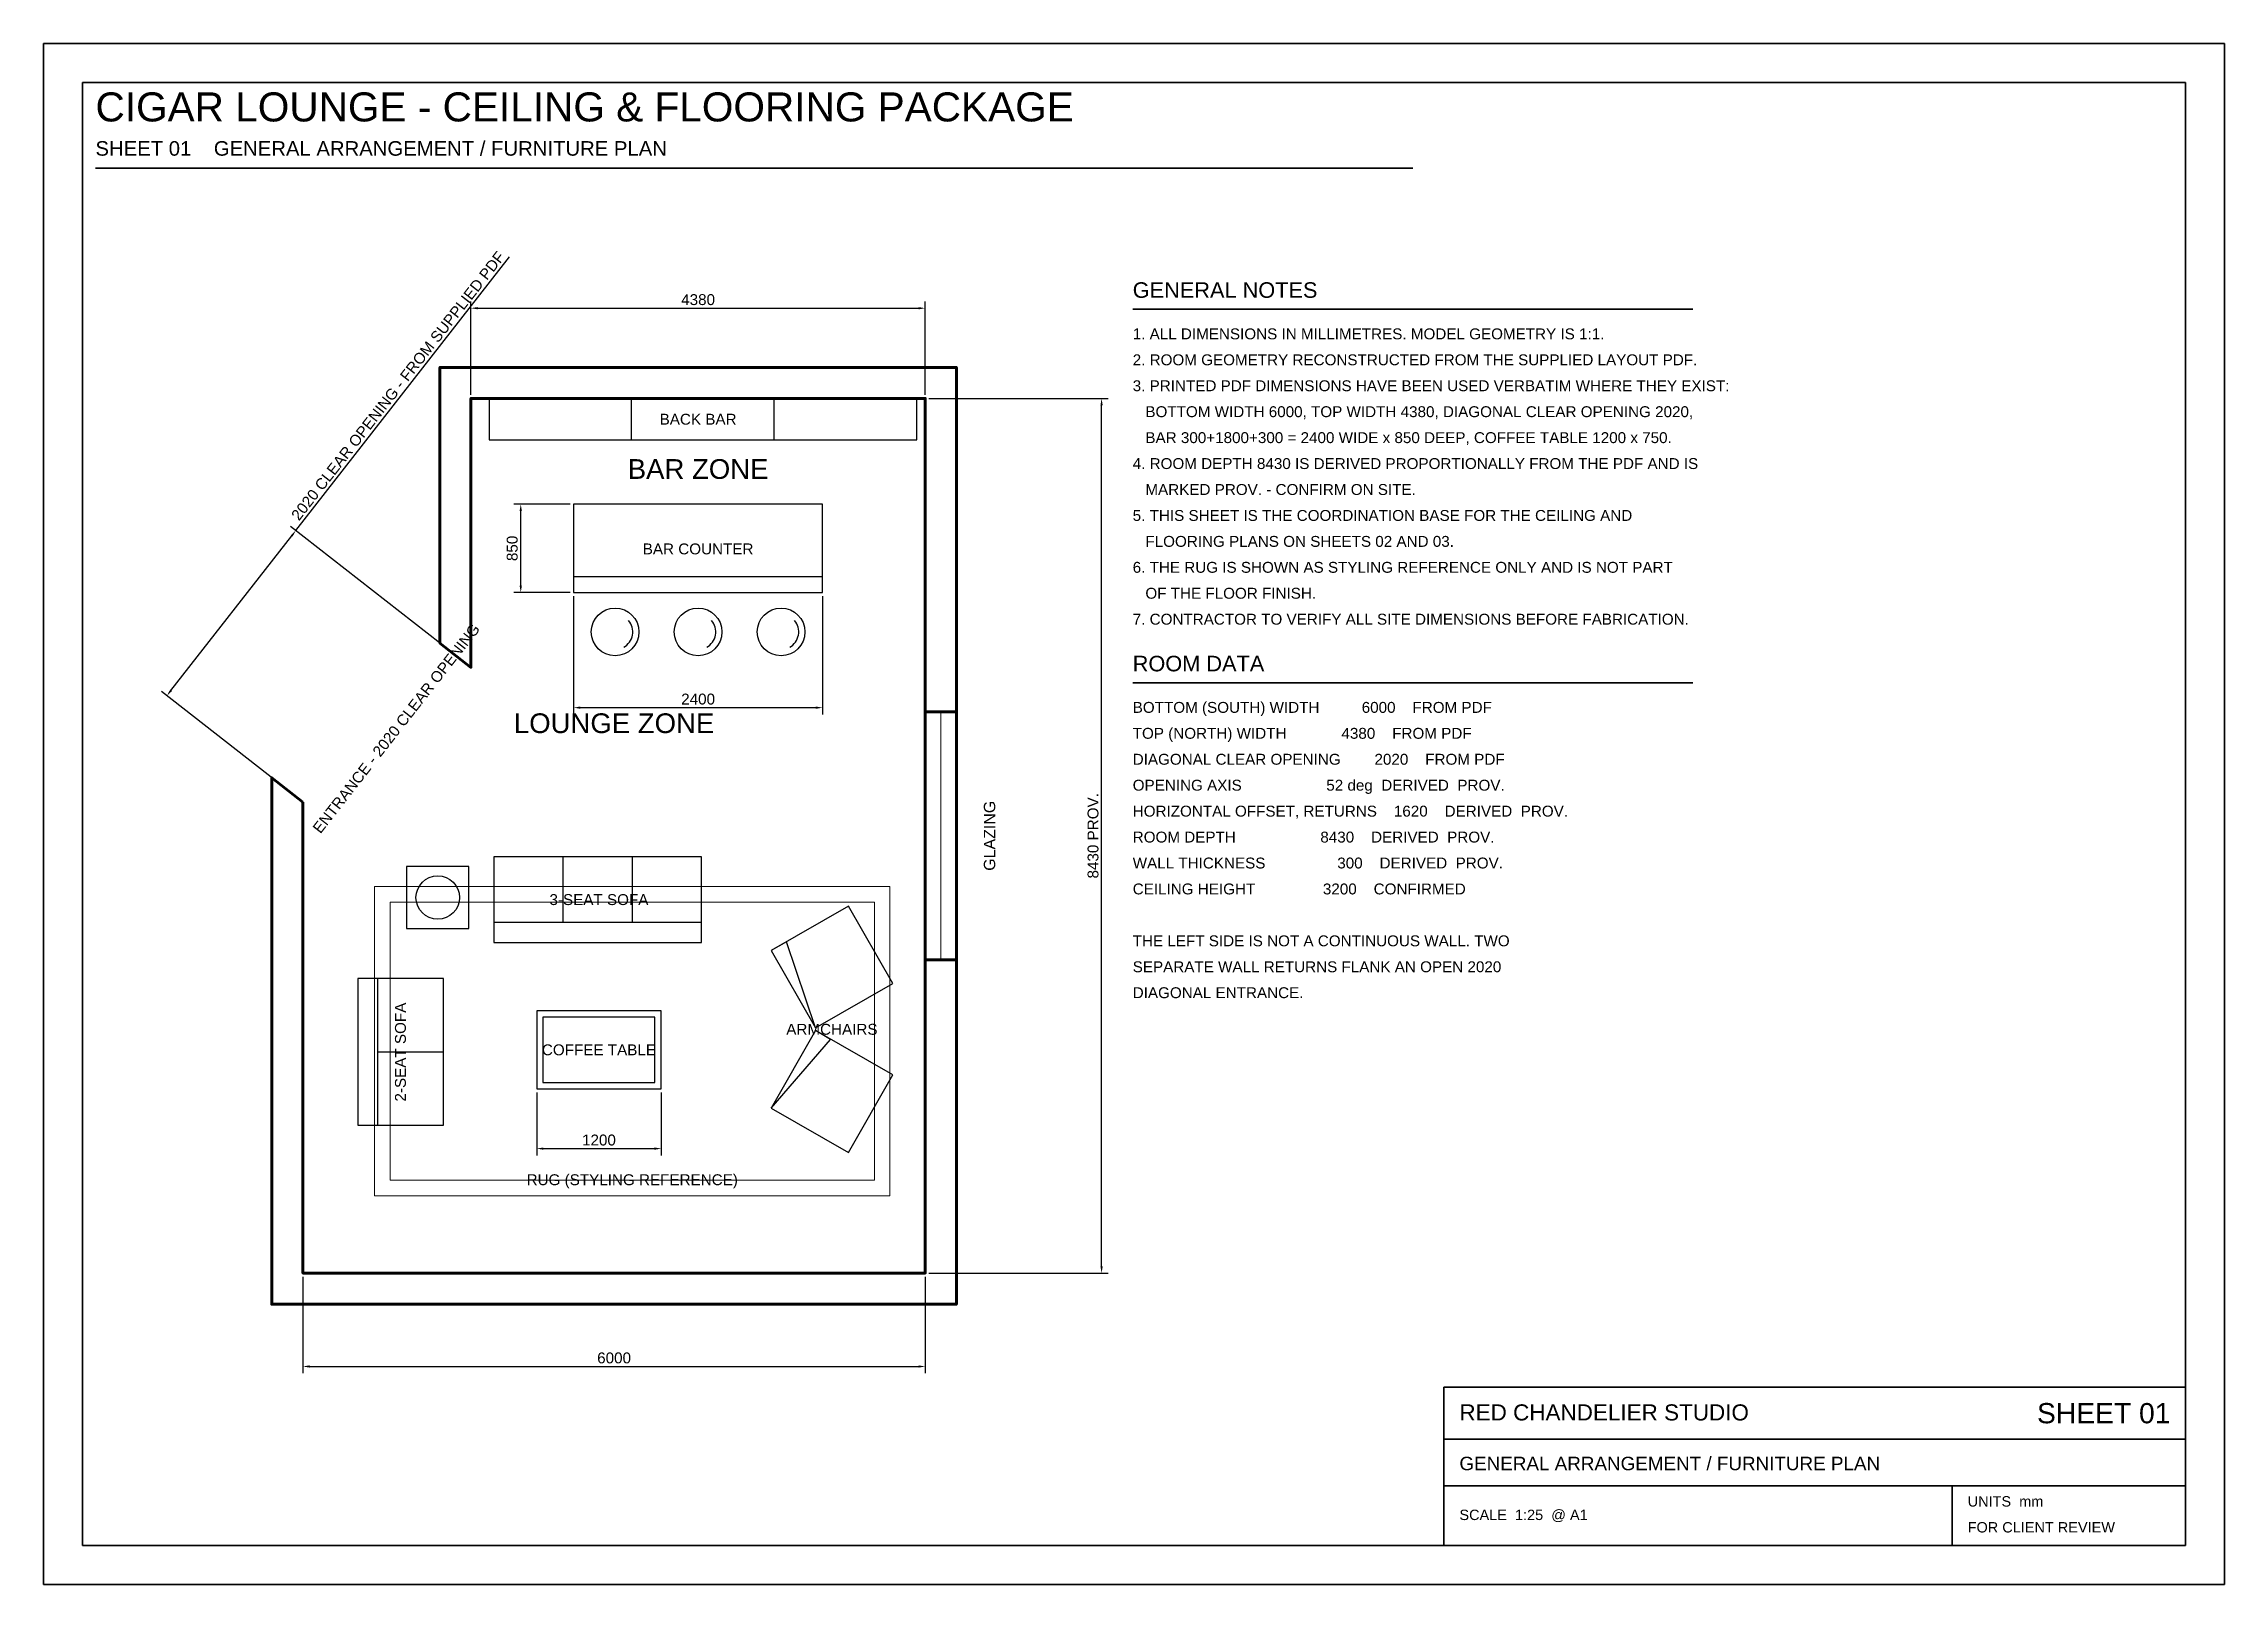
# Model space of a CAD drawing. Header units: millimetres. Extents: x 0 to 96025, y 0 to 14850.
# Drawn here: x 0 to 21025, y 0 to 14850 of the extents above; entities that cross this region are included whole.
import ezdxf
from ezdxf.enums import TextEntityAlignment as Align

# ---------------------------------------------------------------- set-up
doc = ezdxf.new("R2010")
doc.units = ezdxf.units.MM
for name, color, linetype, lineweight in [('01-WALL', 7, 'Continuous', 60), ('02-FURNITURE', 8, 'Continuous', 25), ('03-BAR', 6, 'Continuous', 30), ('04-RUG', 9, 'Continuous', 18), ('11-DIMENSIONS', 7, 'Continuous', 18), ('12-TEXT-NOTES', 7, 'Continuous', 18), ('17-SHEET-BORDER', 7, 'Continuous', 35)]:
    doc.layers.add(name, color=color, linetype=linetype, lineweight=lineweight)
doc.styles.add('CL-TEXT', font='arial.ttf')
doc.dimstyles.new('CL-DIM', dxfattribs={"dimtxt": 105, "dimasz": 65, "dimexe": 65, "dimexo": 35, "dimgap": 28, "dimtad": 1, "dimdec": 0, "dimtxsty": 'CL-TEXT', "dimcen": 2.5, "dimclrd": 256, "dimclre": 256, "dimclrt": 256, "dimadec": 0, "dimazin": 0, "dimtfac": 1, "dimtmove": 0, "dimatfit": 3, "dimfxl": 1, "dimarcsym": 0})

msp = doc.modelspace()

# ---------------------------------------------------------------- texts
at = {"layer": '12-TEXT-NOTES', "style": 'CL-TEXT'}
for s, height, p in [('CIGAR LOUNGE - CEILING & FLOORING PACKAGE', 280, (500, 14100)), ('SHEET 01    GENERAL ARRANGEMENT / FURNITURE PLAN', 140, (500, 13770)), ('GENERAL NOTES', 150, (10500, 12400)), ('1. ALL DIMENSIONS IN MILLIMETRES. MODEL GEOMETRY IS 1:1.', 105, (10500, 12000)), ('2. ROOM GEOMETRY RECONSTRUCTED FROM THE SUPPLIED LAYOUT PDF.', 105, (10500, 11750)), ('3. PRINTED PDF DIMENSIONS HAVE BEEN USED VERBATIM WHERE THEY EXIST:', 105, (10500, 11500)), ('   BOTTOM WIDTH 6000, TOP WIDTH 4380, DIAGONAL CLEAR OPENING 2020,', 105, (10500, 11250)), ('   BAR 300+1800+300 = 2400 WIDE x 850 DEEP, COFFEE TABLE 1200 x 750.', 105, (10500, 11000)), ('4. ROOM DEPTH 8430 IS DERIVED PROPORTIONALLY FROM THE PDF AND IS', 105, (10500, 10750)), ('   MARKED PROV. - CONFIRM ON SITE.', 105, (10500, 10500)), ('5. THIS SHEET IS THE COORDINATION BASE FOR THE CEILING AND', 105, (10500, 10250)), ('   FLOORING PLANS ON SHEETS 02 AND 03.', 105, (10500, 10000)), ('6. THE RUG IS SHOWN AS STYLING REFERENCE ONLY AND IS NOT PART', 105, (10500, 9750)), ('   OF THE FLOOR FINISH.', 105, (10500, 9500)), ('7. CONTRACTOR TO VERIFY ALL SITE DIMENSIONS BEFORE FABRICATION.', 105, (10500, 9250)), ('ROOM DATA', 150, (10500, 8800)), ('BOTTOM (SOUTH) WIDTH          6000    FROM PDF', 105, (10500, 8400)), ('TOP (NORTH) WIDTH             4380    FROM PDF', 105, (10500, 8150)), ('DIAGONAL CLEAR OPENING        2020    FROM PDF', 105, (10500, 7900)), ('OPENING AXIS                    52 deg  DERIVED  PROV.', 105, (10500, 7650)), ('HORIZONTAL OFFSET, RETURNS    1620    DERIVED  PROV.', 105, (10500, 7400)), ('ROOM DEPTH                    8430    DERIVED  PROV.', 105, (10500, 7150)), ('WALL THICKNESS                 300    DERIVED  PROV.', 105, (10500, 6900)), ('CEILING HEIGHT                3200    CONFIRMED', 105, (10500, 6650)), ('THE LEFT SIDE IS NOT A CONTINUOUS WALL. TWO', 105, (10500, 6150)), ('SEPARATE WALL RETURNS FLANK AN OPEN 2020', 105, (10500, 5900)), ('DIAGONAL ENTRANCE.', 105, (10500, 5650)), ('RED CHANDELIER STUDIO', 155, (13650, 1580)), ('GENERAL ARRANGEMENT / FURNITURE PLAN', 130, (13650, 1100)), ('UNITS  mm', 100, (18550, 750)), ('SCALE  1:25  @ A1', 100, (13650, 620)), ('FOR CLIENT REVIEW', 100, (18550, 500))]:
    msp.add_text(s, height=height, dxfattribs=at).set_placement(p)
for s, height, p in [('BACK BAR', 105, (6310, 11230)), ('BAR ZONE', 190, (6310, 10750)), ('BAR COUNTER', 105, (6310, 9980)), ('LOUNGE ZONE', 190, (5500, 8300)), ('3-SEAT SOFA', 105, (5354, 6600)), ('ARMCHAIRS', 105, (7600, 5350)), ('COFFEE TABLE', 105, (5354, 5152)), ('RUG (STYLING REFERENCE)', 105, (5675, 3900))]:
    msp.add_text(s, height=height, dxfattribs=at).set_placement(p, align=Align.MIDDLE_CENTER)
for s, height, rotation, p in [('ENTRANCE - 2020 CLEAR OPENING', 105, 52.00165, (3400, 8250)), ('GLAZING', 110, 90, (9120, 7215)), ('2-SEAT SOFA', 105, 90, (3440, 5130))]:
    msp.add_text(s, height=height, rotation=rotation, dxfattribs=at).set_placement(p, align=Align.MIDDLE_CENTER)
msp.add_text('SHEET 01', height=195, dxfattribs=at).set_placement((20505, 1650), align=Align.MIDDLE_RIGHT)

# ---------------------------------------------------------------- blocks, each defined once
blk = doc.blocks.new('CL-STOOL')
blk.add_circle((0, 0), 230)
blk.add_arc((0, 0), 170, 299.1559, 40.565)
blk = doc.blocks.new('*D3')
at = {"layer": '11-DIMENSIONS', "lineweight": -2, "transparency": 16777216}
for p, q in [((2500, 2965), (2500, 2035)), ((8500, 2965), (8500, 2035)), ((2565, 2100), (8435, 2100))]:
    blk.add_line(p, q, dxfattribs=at)
at = {"layer": '11-DIMENSIONS', "transparency": 16777216}
for points in [[(2565, 2111), (2565, 2089), (2500, 2100)], [(8435, 2111), (8435, 2089), (8500, 2100)]]:
    blk.add_solid(points, dxfattribs=at)
at = {"layer": 'Defpoints', "color": 0, "transparency": 16777216}
for p in [(2500, 3000), (8500, 3000), (8500, 2100)]:
    blk.add_point(p, dxfattribs=at)
at = {"layer": '11-DIMENSIONS', "transparency": 16777216, "insert": (5500, 2182), "char_height": 105, "attachment_point": 5, "style": 'CL-TEXT'}
blk.add_mtext('6000', dxfattribs=at)
blk = doc.blocks.new('*D4')
at = {"layer": '11-DIMENSIONS', "lineweight": -2, "transparency": 16777216}
for p, q in [((4120, 11465), (4120, 12365)), ((4185, 12300), (8435, 12300)), ((8500, 11465), (8500, 12365))]:
    blk.add_line(p, q, dxfattribs=at)
at = {"layer": '11-DIMENSIONS', "transparency": 16777216}
for points in [[(4185, 12311), (4185, 12289), (4120, 12300)], [(8435, 12311), (8435, 12289), (8500, 12300)]]:
    blk.add_solid(points, dxfattribs=at)
at = {"layer": 'Defpoints', "color": 0, "transparency": 16777216}
for p in [(8500, 12300), (4120, 11430), (8500, 11430)]:
    blk.add_point(p, dxfattribs=at)
at = {"layer": '11-DIMENSIONS', "transparency": 16777216, "insert": (6310, 12382), "char_height": 105, "attachment_point": 5, "style": 'CL-TEXT'}
blk.add_mtext('4380', dxfattribs=at)
blk = doc.blocks.new('*D5')
at = {"layer": '11-DIMENSIONS', "lineweight": -2, "transparency": 16777216}
for p, q in [((8535, 11430), (10265, 11430)), ((10200, 3065), (10200, 11365)), ((8535, 3000), (10265, 3000))]:
    blk.add_line(p, q, dxfattribs=at)
at = {"layer": '11-DIMENSIONS', "transparency": 16777216}
for points in [[(10189, 11365), (10211, 11365), (10200, 11430)], [(10189, 3065), (10211, 3065), (10200, 3000)]]:
    blk.add_solid(points, dxfattribs=at)
at = {"layer": 'Defpoints', "color": 0, "transparency": 16777216}
for p in [(8500, 11430), (10200, 11430), (8500, 3000)]:
    blk.add_point(p, dxfattribs=at)
at = {"layer": '11-DIMENSIONS', "transparency": 16777216, "insert": (10118, 7215), "char_height": 105, "attachment_point": 5, "rotation": 90, "style": 'CL-TEXT'}
blk.add_mtext('8430 PROV.', dxfattribs=at)
blk = doc.blocks.new('*D6')
at = {"layer": '11-DIMENSIONS', "lineweight": -2, "transparency": 16777216}
for p, q in [((2432, 10157), (4492, 12794)), ((1228, 8616), (2392, 10106)), ((4092, 8860), (2381, 10197)), ((2472, 7562), (1137, 8605))]:
    blk.add_line(p, q, dxfattribs=at)
at = {"layer": '11-DIMENSIONS', "transparency": 16777216}
for points in [[(2383, 10112), (2400, 10099), (2432, 10157)], [(1220, 8623), (1237, 8609), (1188, 8565)]]:
    blk.add_solid(points, dxfattribs=at)
at = {"layer": 'Defpoints', "color": 0, "transparency": 16777216}
for p in [(2432, 10157), (4120, 8838), (2500, 7540)]:
    blk.add_point(p, dxfattribs=at)
at = {"layer": '11-DIMENSIONS', "transparency": 16777216, "insert": (3417, 11551), "char_height": 105, "attachment_point": 5, "rotation": 52, "style": 'CL-TEXT'}
blk.add_mtext('2020 CLEAR OPENING - FROM SUPPLIED PDF', dxfattribs=at)
blk = doc.blocks.new('*D7')
at = {"layer": '11-DIMENSIONS', "lineweight": -2, "transparency": 16777216}
for p, q in [((5110, 9525), (5110, 8385)), ((7510, 9525), (7510, 8385)), ((5175, 8450), (7445, 8450))]:
    blk.add_line(p, q, dxfattribs=at)
at = {"layer": '11-DIMENSIONS', "transparency": 16777216}
for points in [[(5175, 8461), (5175, 8439), (5110, 8450)], [(7445, 8461), (7445, 8439), (7510, 8450)]]:
    blk.add_solid(points, dxfattribs=at)
at = {"layer": 'Defpoints', "color": 0, "transparency": 16777216}
for p in [(5110, 9560), (7510, 9560), (7510, 8450)]:
    blk.add_point(p, dxfattribs=at)
at = {"layer": '11-DIMENSIONS', "transparency": 16777216, "insert": (6310, 8532), "char_height": 105, "attachment_point": 5, "style": 'CL-TEXT'}
blk.add_mtext('2400', dxfattribs=at)
blk = doc.blocks.new('*D8')
at = {"layer": '11-DIMENSIONS', "lineweight": -2, "transparency": 16777216}
for p, q in [((5075, 10410), (4535, 10410)), ((4600, 9625), (4600, 10345)), ((5075, 9560), (4535, 9560))]:
    blk.add_line(p, q, dxfattribs=at)
at = {"layer": '11-DIMENSIONS', "transparency": 16777216}
for points in [[(4589, 10345), (4611, 10345), (4600, 10410)], [(4589, 9625), (4611, 9625), (4600, 9560)]]:
    blk.add_solid(points, dxfattribs=at)
at = {"layer": 'Defpoints', "color": 0, "transparency": 16777216}
for p in [(4600, 10410), (5110, 10410), (5110, 9560)]:
    blk.add_point(p, dxfattribs=at)
at = {"layer": '11-DIMENSIONS', "transparency": 16777216, "insert": (4518, 9985), "char_height": 105, "attachment_point": 5, "rotation": 90, "style": 'CL-TEXT'}
blk.add_mtext('850', dxfattribs=at)
blk = doc.blocks.new('*D9')
at = {"layer": '11-DIMENSIONS', "lineweight": -2, "transparency": 16777216}
for p, q in [((4754, 4742), (4754, 4135)), ((5954, 4742), (5954, 4135)), ((4819, 4200), (5889, 4200))]:
    blk.add_line(p, q, dxfattribs=at)
at = {"layer": '11-DIMENSIONS', "transparency": 16777216}
for points in [[(4819, 4211), (4819, 4189), (4754, 4200)], [(5889, 4211), (5889, 4189), (5954, 4200)]]:
    blk.add_solid(points, dxfattribs=at)
at = {"layer": 'Defpoints', "color": 0, "transparency": 16777216}
for p in [(4754, 4777), (5954, 4777), (5954, 4200)]:
    blk.add_point(p, dxfattribs=at)
at = {"layer": '11-DIMENSIONS', "transparency": 16777216, "insert": (5354, 4282), "char_height": 105, "attachment_point": 5, "style": 'CL-TEXT'}
blk.add_mtext('1200', dxfattribs=at)

# ---------------------------------------------------------------- dimensions: what is measured, and where the dimension line sits
at = {"layer": '11-DIMENSIONS'}
for base, p1, p2, angle, text, picture, middle in [((2432, 10156.8), (2500, 7540), (4120, 8838), 52, '2020 CLEAR OPENING - FROM SUPPLIED PDF', '*D6', (3417.1, 11551.5)), ((10200, 11430), (8500, 3000), (8500, 11430), 90, '8430 PROV.', '*D5', (10117.6, 7215))]:
    dim = msp.add_linear_dim(base=base, p1=p1, p2=p2, angle=angle, text=text, dimstyle='CL-DIM', dxfattribs=at)
    dim.commit()
    dim.dimension.update_dxf_attribs({"geometry": picture, "text_midpoint": middle})
for base, p1, p2, picture, middle in [((8500, 12300), (4120, 11430), (8500, 11430), '*D4', (6310, 12381.6)), ((7510, 8450), (5110, 9560), (7510, 9560), '*D7', (6310, 8531.6)), ((5954, 4200), (4754, 4777), (5954, 4777), '*D9', (5354, 4281.6)), ((8500, 2100), (2500, 3000), (8500, 3000), '*D3', (5500, 2181.6))]:
    dim = msp.add_linear_dim(base=base, p1=p1, p2=p2, dimstyle='CL-DIM', dxfattribs=at)
    dim.commit()
    dim.dimension.update_dxf_attribs({"geometry": picture, "text_midpoint": middle})
dim = msp.add_linear_dim(base=(4600, 10410), p1=(5110, 9560), p2=(5110, 10410), angle=90, dimstyle='CL-DIM', dxfattribs=at)
dim.commit()
dim.dimension.update_dxf_attribs({"geometry": '*D8', "text_midpoint": (4518.4, 9985)})

# ---------------------------------------------------------------- linework, layer by layer
at = {"layer": '01-WALL'}
for p, q in [((8500, 8410), (8800, 8410)), ((8500, 6020), (8800, 6020))]:
    msp.add_line(p, q, dxfattribs=at)
msp.add_lwpolyline([(2500, 7540), (2500, 3000), (8500, 3000), (8500, 11430), (4120, 11430), (4120, 8838), (3820, 9072.4), (3820, 11730), (8800, 11730), (8800, 2700), (2200, 2700), (2200, 7774.4)], close=True, dxfattribs=at)
at = {"layer": '02-FURNITURE'}
for p, q in [((5009, 6378), (5009, 7012)), ((5676, 6378), (5676, 7012)), ((3221, 5133), (3854, 5133))]:
    msp.add_line(p, q, dxfattribs=at)
for points in [[(4342, 6188), (6343, 6188), (6343, 7012), (4342, 7012)], [(3500, 6320), (4100, 6320), (4100, 6920), (3500, 6920)], [(7440.5, 5363.2), (8186.8, 5790.5), (7759.5, 6536.8), (7013.2, 6109.5)], [(4342, 6188), (6343, 6188), (6343, 6378), (4342, 6378)], [(7440.5, 5363.2), (7440.5, 5363.2), (7160.7, 6194), (7013.2, 6109.5)], [(3031, 4427), (3854, 4427), (3854, 5840), (3031, 5840)], [(3031, 4427), (3221, 4427), (3221, 5840), (3031, 5840)], [(4754, 4777), (5954, 4777), (5954, 5527), (4754, 5527)], [(4814, 4837), (5894, 4837), (5894, 5467), (4814, 5467)], [(7013.2, 4590.5), (7759.5, 4163.2), (8186.8, 4909.5), (7440.5, 5336.8)], [(7013.2, 4590.5), (7013.2, 4590.5), (7588, 5252.4), (7440.5, 5336.8)]]:
    msp.add_lwpolyline(points, close=True, dxfattribs=at)
msp.add_circle((3800, 6620), 210, dxfattribs=at)
at = {"layer": '03-BAR'}
for p, q in [((5669, 11030), (5669, 11430)), ((7044, 11030), (7044, 11430))]:
    msp.add_line(p, q, dxfattribs=at)
for points in [[(4294, 11030), (8419, 11030), (8419, 11430), (4294, 11430)], [(5110, 9560), (7510, 9560), (7510, 10410), (5110, 10410)], [(5110, 9560), (7510, 9560), (7510, 9710), (5110, 9710)]]:
    msp.add_lwpolyline(points, close=True, dxfattribs=at)
at = {"layer": '04-RUG'}
msp.add_line((8650, 6020), (8650, 8410), dxfattribs=at)
for points in [[(3190, 3745), (8160, 3745), (8160, 6725), (3190, 6725)], [(3340, 3895), (8010, 3895), (8010, 6575), (3340, 6575)]]:
    msp.add_lwpolyline(points, close=True, dxfattribs=at)
at = {"layer": '17-SHEET-BORDER'}
for p, q in [((500, 13650), (13200, 13650)), ((10500, 12290), (15900, 12290)), ((10500, 8690), (15900, 8690)), ((13500, 1400), (20650, 1400)), ((13500, 950), (20650, 950)), ((18400, 375), (18400, 950))]:
    msp.add_line(p, q, dxfattribs=at)
for points in [[(0, 0), (21025, 0), (21025, 14850), (0, 14850)], [(375, 375), (20650, 375), (20650, 14475), (375, 14475)], [(13500, 375), (20650, 375), (20650, 1900), (13500, 1900)]]:
    msp.add_lwpolyline(points, close=True, dxfattribs=at)

# ---------------------------------------------------------------- block references
at = {"layer": '03-BAR'}
for p in [(5510, 9180), (6310, 9180), (7110, 9180)]:
    msp.add_blockref('CL-STOOL', p, dxfattribs=at)

msp.set_redraw_order([(e.dxf.handle, doc.entitydb.next_handle()) for e in msp.query("TEXT MTEXT ATTDEF DIMENSION ARC_DIMENSION")])  # texts and dimensions are drawn at this point

doc.saveas('drawing.dxf')
